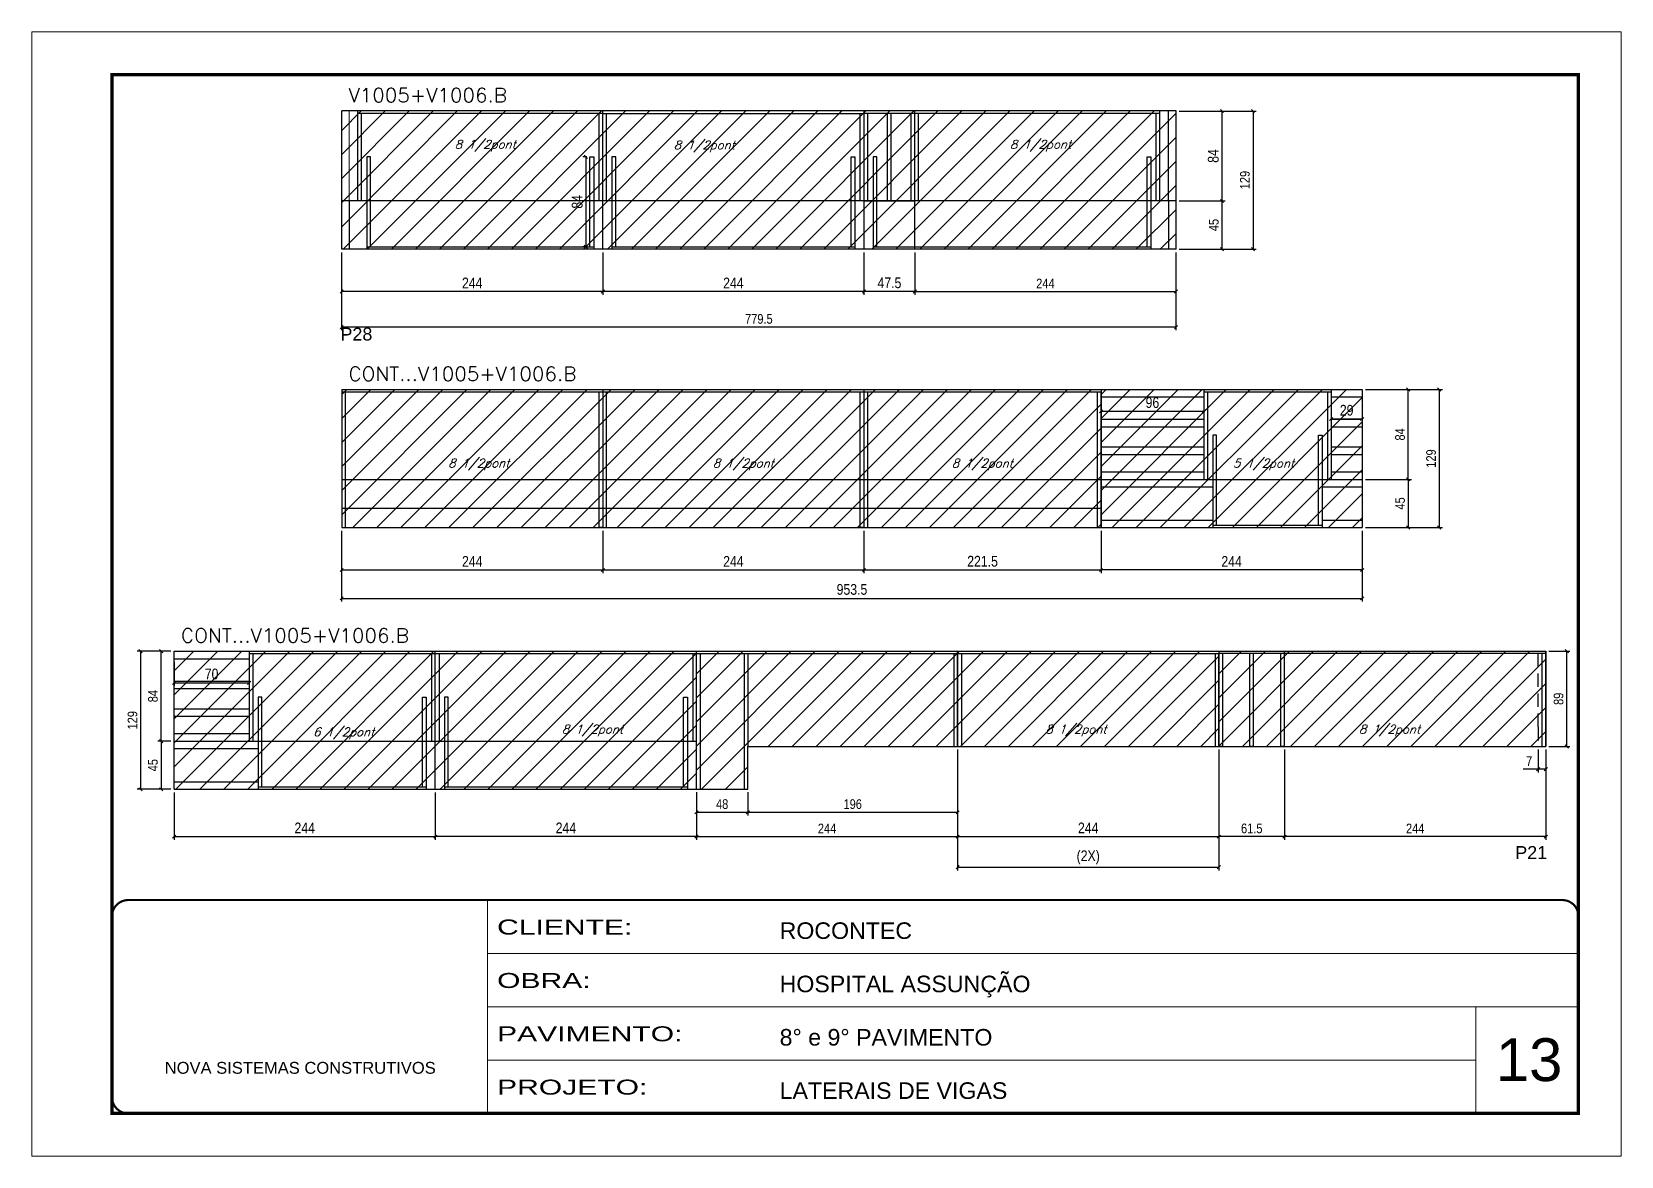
# Model space of a CAD drawing. Extents: x -20960 to -5926, y -2106 to 21915.
# Drawn here: x -12207 to -10722, y 17420 to 18470 of the extents above; entities that cross this region are included whole.
import ezdxf

# ---------------------------------------------------------------- set-up
doc = ezdxf.new("R2010")
doc.units = 0
for name, pattern in [('CONTINUO', [0]), ('DASHED', [0.75, 0.5, -0.25]), ('HIDDEN', [0.375, 0.25, -0.125])]:
    doc.linetypes.add(name, pattern=pattern)
for name, color, linetype in [('5', 5, 'Continuous'), ('COTA', 241, 'Continuous'), ('Painéis', 200, 'Continuous'), ('SARR_2.2x7', 40, 'Continuous'), ('SARR_3.5x7', 81, 'Continuous'), ('texto', 7, 'Continuous')]:
    doc.layers.add(name, color=color, linetype=linetype)
for name, color, linetype, lineweight in [('CARIMBO', 255, 'Continuous', 9), ('Folhas', 255, 'Continuous', 9), ('Hachura', 251, 'Continuous', 9), ('Sarr 2.2x7', 40, 'Continuous', 9), ('SARRAFO DE PRESSAO', 251, 'DASHED', 9), ('Texto Seção', 7, 'Continuous', 15)]:
    doc.layers.add(name, color=color, linetype=linetype, lineweight=lineweight)
doc.styles.add('ARIAL', font='arial.ttf')
doc.styles.add('COTA TECNICA', font='techl___.ttf', dxfattribs={"height": 10})
doc.styles.add('COTA TECNICA-50', font='techl___.ttf', dxfattribs={"height": 9})
doc.styles.add('REGUA-120', font='ROMANS.shx', dxfattribs={"height": 15})
doc.styles.add('Romans', font='romans.shx')
doc.styles.get("Standard").update_dxf_attribs({"font": 'arial.ttf'})
doc.styles.add('Tecnologia', font='')
doc.styles.get('Tecnologia').set_extended_font_data('Forgotten Futurist')
doc.dimstyles.new('COTA PAINEL-50', dxfattribs={"dimtxt": 9, "dimasz": 3, "dimexe": 3, "dimexo": 3, "dimgap": 3, "dimtad": 1, "dimdec": 1, "dimzin": 12, "dimdsep": 46, "dimtxsty": 'COTA TECNICA-50', "dimblk1": 'OBLIQUE', "dimblk2": 'OBLIQUE', "dimsah": 1, "dimcen": 0.9, "dimclrd": 4, "dimclre": 4, "dimclrt": 240, "dimadec": 1, "dimazin": 3, "dimtfac": 1, "dimtdec": 1, "dimtmove": 0, "dimatfit": 3, "dimfxl": 1, "dimtolj": 1, "dimtzin": 12, "dimarcsym": 0})
doc.dimstyles.new('PAINEL', dxfattribs={"dimtxt": 10, "dimasz": 3, "dimexe": 3, "dimexo": 3, "dimgap": 3, "dimtad": 1, "dimdec": 1, "dimzin": 12, "dimdsep": 46, "dimtxsty": 'COTA TECNICA', "dimblk1": 'OBLIQUE', "dimblk2": 'OBLIQUE', "dimsah": 1, "dimcen": 0.9, "dimclrd": 4, "dimclre": 4, "dimclrt": 240, "dimadec": 1, "dimazin": 3, "dimtfac": 1, "dimtdec": 1, "dimtmove": 0, "dimatfit": 3, "dimfxl": 1, "dimtolj": 1, "dimtzin": 12, "dimarcsym": 0})

msp = doc.modelspace()

# ---------------------------------------------------------------- texts
at = {"layer": '5', "linetype": 'Continuous'}
for s, rotation, p in [('P28', 359.99996, (-11918.62, 18181.38)), ('P21', 0.00004, (-10820.99, 17697.24))]:
    msp.add_text(s, height=12, rotation=rotation, dxfattribs=at).set_placement(p)
at = {"layer": 'CARIMBO', "style": 'ARIAL'}
msp.add_text('13', height=40, dxfattribs=at).set_placement((-10839.14, 17489.81))
at = {"layer": 'texto', "color": 2, "char_height": 8, "attachment_point": 5, "style": 'Romans'}
for s, insert in [('{\\Q19;\\C256;8 1/2pont}', (-11783.35, 18363.23)), ('{\\Q19;\\C256;8 1/2pont}', (-11578.7, 18362.63)), ('{\\Q19;\\C256;8 1/2pont}', (-11264.54, 18363.23)), ('{\\Q19;\\C256;8 1/2pont}', (-11789.36, 18065.58)), ('{\\Q19;\\C256;8 1/2pont}', (-11542.18, 18065.54)), ('{\\Q19;\\C256;8 1/2pont}', (-11318.91, 18065.54)), ('{\\Q19;\\C256;5 1/2pont}', (-11056.11, 18065.54)), ('{\\Q19;\\C256;6 1/2pont}', (-11915.58, 17814.56)), ('{\\Q19;\\C256;8 1/2pont}', (-11683.17, 17817.12)), ('{\\Q19;\\C256;8 1/2pont}', (-11231.41, 17817.12)), ('{\\Q19;\\C256;8 1/2pont}', (-10938.45, 17817.12))]:
    msp.add_mtext(s, dxfattribs=dict(at, insert=insert))
at = {"layer": 'Texto Seção', "style": 'REGUA-120', "width": 1.05}
for s, p in [('V1005+V1006.B', (-11911.09, 18403.88)), ('CONT...V1005+V1006.B', (-11911.09, 18143.87)), ('CONT...V1005+V1006.B', (-12067.58, 17899.42))]:
    msp.add_text(s, height=13, dxfattribs=at).set_placement(p)

# ---------------------------------------------------------------- blocks, each defined once
blk = doc.blocks.new('9999999999')
at = {"color": 30, "linetype": 'CONTINUO'}
for p, q in [((98564.6, 34230.2), (98564.6, 34429.4)), ((98564.6, 34379.6), (99584, 34379.6)), ((98564.6, 34329.8), (99488, 34329.8)), ((99584, 34329.8), (99488, 34329.8)), ((99488, 34329.8), (99488, 34230.2)), ((98564.6, 34280), (99488, 34280))]:
    blk.add_line(p, q, dxfattribs=at)
at = {"color": 30, "linetype": 'CONTINUO', "const_width": 2}
blk.add_lwpolyline([(99584, 34230.2), (99584, 34414.4, 0.414214), (99569, 34429.4), (98229, 34429.4, 0.414214), (98214, 34414.4), (98214, 34245.2, 0.414214), (98229, 34230.2), (99584, 34230.2)], format="xyb", dxfattribs=at)
at = {"layer": 'Folhas'}
blk.add_lwpolyline([(98139, 34190.2), (99624, 34190.2), (99624, 35240.2), (98139, 35240.2)], close=True, dxfattribs=at)
at = {"layer": 'Folhas', "color": 30, "const_width": 3}
blk.add_lwpolyline([(98214, 34230.2), (99584, 34230.2), (99584, 35200.2), (98214, 35200.2)], close=True, dxfattribs=at)
at = {"color": 7, "linetype": 'Continuous', "ltscale": 5, "style": 'ARIAL'}
for s, height, p in [('ROCONTEC', 15.48, (98837.7, 34393.1)), ('HOSPITAL ASSUNÇÃO', 15.483, (98837.7, 34343.3)), ('8° e 9° PAVIMENTO', 15.483, (98837.7, 34293.5)), ('NOVA SISTEMAS CONSTRUTIVOS', 11.059, (98263.2, 34267.2)), ('LATERAIS DE VIGAS', 15.483, (98837.7, 34243.7))]:
    blk.add_text(s, height=height, dxfattribs=at).set_placement(p)
at = {"layer": 'Folhas', "color": 7, "style": 'Tecnologia', "width": 1.5}
for s, p in [('CLIENTE:', (98573.7, 34397.2)), ('OBRA:', (98573.7, 34347.3)), ('PAVIMENTO:', (98573.7, 34297.5)), ('PROJETO:', (98573.7, 34247.7))]:
    blk.add_text(s, height=14, dxfattribs=at).set_placement(p)
blk = doc.blocks.new('_Oblique')
at = {"color": 0, "linetype": 'ByBlock', "lineweight": -2}
blk.add_line((-0.5, -0.5), (0.5, 0.5), dxfattribs=at)
blk = doc.blocks.new('*D6689')
at = {"layer": 'COTA', "color": 4, "linetype": 'ByBlock', "lineweight": -2, "transparency": 16777216}
for p, q in [((-11429.5, 18263.7), (-11429.5, 18224.1)), ((-11382, 18263.7), (-11382, 18224.1)), ((-11382, 18227.1), (-11429.5, 18227.1))]:
    blk.add_line(p, q, dxfattribs=at)
at = {"layer": 'Defpoints', "color": 0, "linetype": 'ByBlock', "transparency": 16777216}
for p in [(-11429.5, 18266.7), (-11382, 18266.7), (-11429.5, 18227.1)]:
    blk.add_point(p, dxfattribs=at)
at = {"layer": 'COTA', "color": 4, "linetype": 'ByBlock', "lineweight": -2, "transparency": 16777216, "xscale": 3, "yscale": 3, "zscale": 3, "rotation": 180}
blk.add_blockref('_Oblique', (-11429.5, 18227.1), dxfattribs=at)
at = {"layer": 'COTA', "color": 4, "linetype": 'ByBlock', "lineweight": -2, "transparency": 16777216, "xscale": 3, "yscale": 3, "zscale": 3}
blk.add_blockref('_Oblique', (-11382, 18227.1), dxfattribs=at)
at = {"layer": 'COTA', "color": 240, "linetype": 'ByBlock', "transparency": 16777216, "insert": (-11405.7, 18235.2), "char_height": 10, "attachment_point": 5, "style": 'COTA TECNICA'}
blk.add_mtext('\\A1;47.5', dxfattribs=at)
blk = doc.blocks.new('*D6690')
at = {"layer": 'COTA', "color": 4, "linetype": 'ByBlock', "lineweight": -2, "transparency": 16777216}
for p, q in [((-11673.5, 18263.7), (-11673.5, 18224.1)), ((-11429.5, 18263.7), (-11429.5, 18224.1)), ((-11429.5, 18227.1), (-11673.5, 18227.1))]:
    blk.add_line(p, q, dxfattribs=at)
at = {"layer": 'Defpoints', "color": 0, "linetype": 'ByBlock', "transparency": 16777216}
for p in [(-11673.5, 18266.7), (-11429.5, 18266.7), (-11673.5, 18227.1)]:
    blk.add_point(p, dxfattribs=at)
at = {"layer": 'COTA', "color": 4, "linetype": 'ByBlock', "lineweight": -2, "transparency": 16777216, "xscale": 3, "yscale": 3, "zscale": 3, "rotation": 180}
blk.add_blockref('_Oblique', (-11673.5, 18227.1), dxfattribs=at)
at = {"layer": 'COTA', "color": 4, "linetype": 'ByBlock', "lineweight": -2, "transparency": 16777216, "xscale": 3, "yscale": 3, "zscale": 3}
blk.add_blockref('_Oblique', (-11429.5, 18227.1), dxfattribs=at)
at = {"layer": 'COTA', "color": 240, "linetype": 'ByBlock', "transparency": 16777216, "insert": (-11551.5, 18235.1), "char_height": 10, "attachment_point": 5, "style": 'COTA TECNICA'}
blk.add_mtext('\\A1;244', dxfattribs=at)
blk = doc.blocks.new('*D6691')
at = {"layer": 'COTA', "color": 4, "linetype": 'ByBlock', "lineweight": -2, "transparency": 16777216}
for p, q in [((-11917.5, 18263.7), (-11917.5, 18224.1)), ((-11673.5, 18263.7), (-11673.5, 18224.1)), ((-11673.5, 18227.1), (-11917.5, 18227.1))]:
    blk.add_line(p, q, dxfattribs=at)
at = {"layer": 'Defpoints', "color": 0, "linetype": 'ByBlock', "transparency": 16777216}
for p in [(-11917.5, 18266.7), (-11673.5, 18266.7), (-11917.5, 18227.1)]:
    blk.add_point(p, dxfattribs=at)
at = {"layer": 'COTA', "color": 4, "linetype": 'ByBlock', "lineweight": -2, "transparency": 16777216, "xscale": 3, "yscale": 3, "zscale": 3, "rotation": 180}
blk.add_blockref('_Oblique', (-11917.5, 18227.1), dxfattribs=at)
at = {"layer": 'COTA', "color": 4, "linetype": 'ByBlock', "lineweight": -2, "transparency": 16777216, "xscale": 3, "yscale": 3, "zscale": 3}
blk.add_blockref('_Oblique', (-11673.5, 18227.1), dxfattribs=at)
at = {"layer": 'COTA', "color": 240, "linetype": 'ByBlock', "transparency": 16777216, "insert": (-11795.5, 18235.1), "char_height": 10, "attachment_point": 5, "style": 'COTA TECNICA'}
blk.add_mtext('\\A1;244', dxfattribs=at)
blk = doc.blocks.new('*D6716')
at = {"layer": 'COTA', "color": 4, "linetype": 'ByBlock', "lineweight": -2, "transparency": 16777216}
for p, q in [((-11135, 18395.7), (-11092, 18395.7)), ((-11095, 18395.7), (-11095, 18311.7)), ((-11135, 18311.7), (-11092, 18311.7))]:
    blk.add_line(p, q, dxfattribs=at)
at = {"layer": 'Defpoints', "color": 0, "linetype": 'ByBlock', "transparency": 16777216}
for p in [(-11138, 18395.7), (-11138, 18311.7), (-11095, 18311.7)]:
    blk.add_point(p, dxfattribs=at)
at = {"layer": 'COTA', "color": 4, "linetype": 'ByBlock', "lineweight": -2, "transparency": 16777216, "xscale": 3, "yscale": 3, "zscale": 3}
for p, rotation in [((-11095, 18395.7), 90), ((-11095, 18311.7), 270)]:
    blk.add_blockref('_Oblique', p, dxfattribs=dict(at, rotation=rotation))
at = {"layer": 'COTA', "color": 240, "linetype": 'ByBlock', "transparency": 16777216, "insert": (-11103.1, 18353.7), "char_height": 10, "attachment_point": 5, "rotation": 90, "style": 'COTA TECNICA'}
blk.add_mtext('\\A1;84', dxfattribs=at)
blk = doc.blocks.new('*D6692')
at = {"layer": 'COTA', "color": 4, "lineweight": -2, "transparency": 16777216}
for p, q in [((-11917.5, 18003.7), (-11917.5, 17964.1)), ((-11673.5, 18003.7), (-11673.5, 17964.1)), ((-11917.5, 17967.1), (-11673.5, 17967.1))]:
    blk.add_line(p, q, dxfattribs=at)
at = {"layer": 'Defpoints', "color": 0, "transparency": 16777216}
for p in [(-11917.5, 18006.7), (-11673.5, 18006.7), (-11673.5, 17967.1)]:
    blk.add_point(p, dxfattribs=at)
at = {"layer": 'COTA', "color": 4, "lineweight": -2, "transparency": 16777216, "xscale": 3, "yscale": 3, "zscale": 3, "rotation": 180}
blk.add_blockref('_Oblique', (-11917.5, 17967.1), dxfattribs=at)
at = {"layer": 'COTA', "color": 4, "lineweight": -2, "transparency": 16777216, "xscale": 3, "yscale": 3, "zscale": 3}
blk.add_blockref('_Oblique', (-11673.5, 17967.1), dxfattribs=at)
at = {"layer": 'COTA', "color": 240, "transparency": 16777216, "insert": (-11795.5, 17975.1), "char_height": 10, "attachment_point": 5, "style": 'COTA TECNICA'}
blk.add_mtext('\\A1;244', dxfattribs=at)
blk = doc.blocks.new('*D6693')
at = {"layer": 'COTA', "color": 4, "lineweight": -2, "transparency": 16777216}
for p, q in [((-11673.5, 18003.7), (-11673.5, 17964.1)), ((-11429.5, 18003.7), (-11429.5, 17964.1)), ((-11673.5, 17967.1), (-11429.5, 17967.1))]:
    blk.add_line(p, q, dxfattribs=at)
at = {"layer": 'Defpoints', "color": 0, "transparency": 16777216}
for p in [(-11673.5, 18006.7), (-11429.5, 18006.7), (-11429.5, 17967.1)]:
    blk.add_point(p, dxfattribs=at)
at = {"layer": 'COTA', "color": 4, "lineweight": -2, "transparency": 16777216, "xscale": 3, "yscale": 3, "zscale": 3, "rotation": 180}
blk.add_blockref('_Oblique', (-11673.5, 17967.1), dxfattribs=at)
at = {"layer": 'COTA', "color": 4, "lineweight": -2, "transparency": 16777216, "xscale": 3, "yscale": 3, "zscale": 3}
blk.add_blockref('_Oblique', (-11429.5, 17967.1), dxfattribs=at)
at = {"layer": 'COTA', "color": 240, "transparency": 16777216, "insert": (-11551.5, 17975.1), "char_height": 10, "attachment_point": 5, "style": 'COTA TECNICA'}
blk.add_mtext('\\A1;244', dxfattribs=at)
blk = doc.blocks.new('*D6694')
at = {"layer": 'COTA', "color": 4, "lineweight": -2, "transparency": 16777216}
for p, q in [((-11917.5, 18003.7), (-11917.5, 17937.6)), ((-10964, 18003.7), (-10964, 17937.6)), ((-11917.5, 17940.6), (-10964, 17940.6))]:
    blk.add_line(p, q, dxfattribs=at)
at = {"layer": 'Defpoints', "color": 0, "transparency": 16777216}
for p in [(-11917.5, 18006.7), (-10964, 18006.7), (-10964, 17940.6)]:
    blk.add_point(p, dxfattribs=at)
at = {"layer": 'COTA', "color": 4, "lineweight": -2, "transparency": 16777216, "xscale": 3, "yscale": 3, "zscale": 3, "rotation": 180}
blk.add_blockref('_Oblique', (-11917.5, 17940.6), dxfattribs=at)
at = {"layer": 'COTA', "color": 4, "lineweight": -2, "transparency": 16777216, "xscale": 3, "yscale": 3, "zscale": 3}
blk.add_blockref('_Oblique', (-10964, 17940.6), dxfattribs=at)
at = {"layer": 'COTA', "color": 240, "transparency": 16777216, "insert": (-11440.7, 17948.9), "char_height": 10, "attachment_point": 5, "style": 'COTA TECNICA'}
blk.add_mtext('\\A1;953.5', dxfattribs=at)
blk = doc.blocks.new('*D6695')
at = {"layer": 'COTA', "color": 4, "lineweight": -2, "ltscale": 25, "transparency": 16777216}
for p, q in [((-11429.5, 18003.7), (-11429.5, 17964.1)), ((-11208, 18003.7), (-11208, 17964.1)), ((-11429.5, 17967.1), (-11208, 17967.1))]:
    blk.add_line(p, q, dxfattribs=at)
at = {"layer": 'Defpoints', "color": 0, "ltscale": 25, "transparency": 16777216}
for p in [(-11429.5, 18006.7), (-11208, 18006.7), (-11208, 17967.1)]:
    blk.add_point(p, dxfattribs=at)
at = {"layer": 'COTA', "color": 4, "lineweight": -2, "ltscale": 25, "transparency": 16777216, "xscale": 3, "yscale": 3, "zscale": 3, "rotation": 180}
blk.add_blockref('_Oblique', (-11429.5, 17967.1), dxfattribs=at)
at = {"layer": 'COTA', "color": 4, "lineweight": -2, "ltscale": 25, "transparency": 16777216, "xscale": 3, "yscale": 3, "zscale": 3}
blk.add_blockref('_Oblique', (-11208, 17967.1), dxfattribs=at)
at = {"layer": 'COTA', "color": 240, "ltscale": 25, "transparency": 16777216, "insert": (-11318.7, 17975.2), "char_height": 10, "attachment_point": 5, "style": 'COTA TECNICA'}
blk.add_mtext('\\A1;221.5', dxfattribs=at)
blk = doc.blocks.new('*D6696')
at = {"layer": 'COTA', "color": 4, "lineweight": -2, "ltscale": 25, "transparency": 16777216}
for p, q in [((-11342, 17799.3), (-11342, 17715.1)), ((-11098, 17799.3), (-11098, 17715.1)), ((-11342, 17718.1), (-11098, 17718.1))]:
    blk.add_line(p, q, dxfattribs=at)
at = {"layer": 'Defpoints', "color": 0, "ltscale": 25, "transparency": 16777216}
for p in [(-11342, 17802.3), (-11098, 17802.3), (-11098, 17718.1)]:
    blk.add_point(p, dxfattribs=at)
at = {"layer": 'COTA', "color": 4, "lineweight": -2, "ltscale": 25, "transparency": 16777216, "xscale": 3, "yscale": 3, "zscale": 3, "rotation": 180}
blk.add_blockref('_Oblique', (-11342, 17718.1), dxfattribs=at)
at = {"layer": 'COTA', "color": 4, "lineweight": -2, "ltscale": 25, "transparency": 16777216, "xscale": 3, "yscale": 3, "zscale": 3}
blk.add_blockref('_Oblique', (-11098, 17718.1), dxfattribs=at)
at = {"layer": 'COTA', "color": 240, "ltscale": 25, "transparency": 16777216, "insert": (-11220, 17726.2), "char_height": 10, "attachment_point": 5, "style": 'COTA TECNICA'}
blk.add_mtext('\\A1;244', dxfattribs=at)
blk = doc.blocks.new('*D6717')
at = {"layer": 'COTA', "color": 4, "lineweight": -2, "ltscale": 25, "transparency": 16777216}
for p, q in [((-11208, 18125.7), (-11208, 18112.2)), ((-11112, 18125.7), (-11112, 18112.2)), ((-11112, 18115.2), (-11208, 18115.2))]:
    blk.add_line(p, q, dxfattribs=at)
at = {"layer": 'Defpoints', "color": 0, "ltscale": 25, "transparency": 16777216}
for p in [(-11208, 18128.7), (-11112, 18128.7), (-11208, 18115.2)]:
    blk.add_point(p, dxfattribs=at)
at = {"layer": 'COTA', "color": 4, "lineweight": -2, "ltscale": 25, "transparency": 16777216, "xscale": 3, "yscale": 3, "zscale": 3, "rotation": 180}
blk.add_blockref('_Oblique', (-11208, 18115.2), dxfattribs=at)
at = {"layer": 'COTA', "color": 4, "lineweight": -2, "ltscale": 25, "transparency": 16777216, "xscale": 3, "yscale": 3, "zscale": 3}
blk.add_blockref('_Oblique', (-11112, 18115.2), dxfattribs=at)
at = {"layer": 'COTA', "color": 240, "ltscale": 25, "transparency": 16777216, "insert": (-11160, 18123.4), "char_height": 10, "attachment_point": 5, "style": 'COTA TECNICA'}
blk.add_mtext('\\A1;96', dxfattribs=at)
blk = doc.blocks.new('*D6718')
at = {"layer": 'COTA', "color": 4, "lineweight": -2, "ltscale": 25, "transparency": 16777216}
for p, q in [((-10993, 18125.7), (-10993, 18105.1)), ((-10964, 18125.7), (-10964, 18105.1)), ((-10993, 18108.1), (-10964, 18108.1))]:
    blk.add_line(p, q, dxfattribs=at)
at = {"layer": 'Defpoints', "color": 0, "ltscale": 25, "transparency": 16777216}
for p in [(-10993, 18128.7), (-10964, 18128.7), (-10964, 18108.1)]:
    blk.add_point(p, dxfattribs=at)
at = {"layer": 'COTA', "color": 4, "lineweight": -2, "ltscale": 25, "transparency": 16777216, "xscale": 3, "yscale": 3, "zscale": 3, "rotation": 180}
blk.add_blockref('_Oblique', (-10993, 18108.1), dxfattribs=at)
at = {"layer": 'COTA', "color": 4, "lineweight": -2, "ltscale": 25, "transparency": 16777216, "xscale": 3, "yscale": 3, "zscale": 3}
blk.add_blockref('_Oblique', (-10964, 18108.1), dxfattribs=at)
at = {"layer": 'COTA', "color": 240, "ltscale": 25, "transparency": 16777216, "insert": (-10978.5, 18116.2), "char_height": 10, "attachment_point": 5, "style": 'COTA TECNICA'}
blk.add_mtext('\\A1;29', dxfattribs=at)
blk = doc.blocks.new('*D6719')
at = {"layer": 'COTA', "color": 4, "lineweight": -2, "ltscale": 25, "transparency": 16777216}
for p, q in [((-12074, 17881.3), (-12074, 17858.8)), ((-12004, 17881.3), (-12004, 17858.8)), ((-12074, 17861.8), (-12004, 17861.8))]:
    blk.add_line(p, q, dxfattribs=at)
at = {"layer": 'Defpoints', "color": 0, "ltscale": 25, "transparency": 16777216}
for p in [(-12074, 17884.3), (-12004, 17884.3), (-12004, 17861.8)]:
    blk.add_point(p, dxfattribs=at)
at = {"layer": 'COTA', "color": 4, "lineweight": -2, "ltscale": 25, "transparency": 16777216, "xscale": 3, "yscale": 3, "zscale": 3, "rotation": 180}
blk.add_blockref('_Oblique', (-12074, 17861.8), dxfattribs=at)
at = {"layer": 'COTA', "color": 4, "lineweight": -2, "ltscale": 25, "transparency": 16777216, "xscale": 3, "yscale": 3, "zscale": 3}
blk.add_blockref('_Oblique', (-12004, 17861.8), dxfattribs=at)
at = {"layer": 'COTA', "color": 240, "ltscale": 25, "transparency": 16777216, "insert": (-12039, 17869.9), "char_height": 10, "attachment_point": 5, "style": 'COTA TECNICA'}
blk.add_mtext('\\A1;70', dxfattribs=at)
blk = doc.blocks.new('*D6697')
at = {"layer": 'COTA', "color": 4, "lineweight": -2, "ltscale": 25, "transparency": 16777216}
for p, q in [((-11342, 17799.3), (-11342, 17686.5)), ((-11098, 17799.3), (-11098, 17686.5)), ((-11342, 17689.5), (-11098, 17689.5))]:
    blk.add_line(p, q, dxfattribs=at)
at = {"layer": 'Defpoints', "color": 0, "ltscale": 25, "transparency": 16777216}
for p in [(-11342, 17802.3), (-11098, 17802.3), (-11098, 17689.5)]:
    blk.add_point(p, dxfattribs=at)
at = {"layer": 'COTA', "color": 4, "lineweight": -2, "ltscale": 25, "transparency": 16777216, "xscale": 3, "yscale": 3, "zscale": 3, "rotation": 180}
blk.add_blockref('_Oblique', (-11342, 17689.5), dxfattribs=at)
at = {"layer": 'COTA', "color": 4, "lineweight": -2, "ltscale": 25, "transparency": 16777216, "xscale": 3, "yscale": 3, "zscale": 3}
blk.add_blockref('_Oblique', (-11098, 17689.5), dxfattribs=at)
at = {"layer": 'COTA', "color": 240, "ltscale": 25, "transparency": 16777216, "insert": (-11220, 17698.7), "char_height": 10, "attachment_point": 5, "style": 'COTA TECNICA'}
blk.add_mtext('\\A1;(2X)', dxfattribs=at)
blk = doc.blocks.new('*D6698')
at = {"layer": 'COTA', "color": 4, "lineweight": -2, "ltscale": 25, "transparency": 16777216}
for p, q in [((-11208, 18003.7), (-11208, 17964.1)), ((-10964, 18003.7), (-10964, 17964.1)), ((-10964, 17967.1), (-11208, 17967.1))]:
    blk.add_line(p, q, dxfattribs=at)
at = {"layer": 'Defpoints', "color": 0, "ltscale": 25, "transparency": 16777216}
for p in [(-11208, 18006.7), (-10964, 18006.7), (-11208, 17967.1)]:
    blk.add_point(p, dxfattribs=at)
at = {"layer": 'COTA', "color": 4, "lineweight": -2, "ltscale": 25, "transparency": 16777216, "xscale": 3, "yscale": 3, "zscale": 3, "rotation": 180}
blk.add_blockref('_Oblique', (-11208, 17967.1), dxfattribs=at)
at = {"layer": 'COTA', "color": 4, "lineweight": -2, "ltscale": 25, "transparency": 16777216, "xscale": 3, "yscale": 3, "zscale": 3}
blk.add_blockref('_Oblique', (-10964, 17967.1), dxfattribs=at)
at = {"layer": 'COTA', "color": 240, "ltscale": 25, "transparency": 16777216, "insert": (-11086, 17975.1), "char_height": 10, "attachment_point": 5, "style": 'COTA TECNICA'}
blk.add_mtext('\\A1;244', dxfattribs=at)
blk = doc.blocks.new('*D6699')
at = {"layer": 'COTA', "color": 4, "lineweight": -2, "ltscale": 25, "transparency": 16777216}
for p, q in [((-11830, 17759.3), (-11830, 17715.1)), ((-11586, 17759), (-11586, 17715.1)), ((-11586, 17718.1), (-11830, 17718.1))]:
    blk.add_line(p, q, dxfattribs=at)
at = {"layer": 'Defpoints', "color": 0, "ltscale": 25, "transparency": 16777216}
for p in [(-11830, 17762.3), (-11586, 17762), (-11830, 17718.1)]:
    blk.add_point(p, dxfattribs=at)
at = {"layer": 'COTA', "color": 4, "lineweight": -2, "ltscale": 25, "transparency": 16777216, "xscale": 3, "yscale": 3, "zscale": 3, "rotation": 180}
blk.add_blockref('_Oblique', (-11830, 17718.1), dxfattribs=at)
at = {"layer": 'COTA', "color": 4, "lineweight": -2, "ltscale": 25, "transparency": 16777216, "xscale": 3, "yscale": 3, "zscale": 3}
blk.add_blockref('_Oblique', (-11586, 17718.1), dxfattribs=at)
at = {"layer": 'COTA', "color": 240, "ltscale": 25, "transparency": 16777216, "insert": (-11708, 17726.2), "char_height": 10, "attachment_point": 5, "style": 'COTA TECNICA'}
blk.add_mtext('\\A1;244', dxfattribs=at)
blk = doc.blocks.new('*D6700')
at = {"layer": 'COTA', "color": 4, "lineweight": -2, "ltscale": 25, "transparency": 16777216}
for p, q in [((-12074, 17759.3), (-12074, 17715.1)), ((-11830, 17759.3), (-11830, 17715.1)), ((-12074, 17718.1), (-11830, 17718.1))]:
    blk.add_line(p, q, dxfattribs=at)
at = {"layer": 'Defpoints', "color": 0, "ltscale": 25, "transparency": 16777216}
for p in [(-12074, 17762.3), (-11830, 17762.3), (-11830, 17718.1)]:
    blk.add_point(p, dxfattribs=at)
at = {"layer": 'COTA', "color": 4, "lineweight": -2, "ltscale": 25, "transparency": 16777216, "xscale": 3, "yscale": 3, "zscale": 3, "rotation": 180}
blk.add_blockref('_Oblique', (-12074, 17718.1), dxfattribs=at)
at = {"layer": 'COTA', "color": 4, "lineweight": -2, "ltscale": 25, "transparency": 16777216, "xscale": 3, "yscale": 3, "zscale": 3}
blk.add_blockref('_Oblique', (-11830, 17718.1), dxfattribs=at)
at = {"layer": 'COTA', "color": 240, "ltscale": 25, "transparency": 16777216, "insert": (-11952, 17726.2), "char_height": 10, "attachment_point": 5, "style": 'COTA TECNICA'}
blk.add_mtext('\\A1;244', dxfattribs=at)
blk = doc.blocks.new('*D6701')
at = {"layer": 'COTA', "color": 4, "lineweight": -2, "transparency": 16777216}
for p, q in [((-11382, 18263.7), (-11382, 18224.1)), ((-11138, 18263.7), (-11138, 18224.1)), ((-11382, 18227.1), (-11138, 18227.1))]:
    blk.add_line(p, q, dxfattribs=at)
at = {"layer": 'Defpoints', "color": 0, "transparency": 16777216}
for p in [(-11382, 18266.7), (-11138, 18266.7), (-11138, 18227.1)]:
    blk.add_point(p, dxfattribs=at)
at = {"layer": 'COTA', "color": 4, "lineweight": -2, "transparency": 16777216, "xscale": 3, "yscale": 3, "zscale": 3, "rotation": 180}
blk.add_blockref('_Oblique', (-11382, 18227.1), dxfattribs=at)
at = {"layer": 'COTA', "color": 4, "lineweight": -2, "transparency": 16777216, "xscale": 3, "yscale": 3, "zscale": 3}
blk.add_blockref('_Oblique', (-11138, 18227.1), dxfattribs=at)
at = {"layer": 'COTA', "color": 240, "transparency": 16777216, "insert": (-11260, 18234.6), "char_height": 9, "attachment_point": 5, "style": 'COTA TECNICA-50'}
blk.add_mtext('\\A1;244', dxfattribs=at)
blk = doc.blocks.new('*D6720')
at = {"layer": 'COTA', "color": 4, "lineweight": -2, "transparency": 16777216}
for p, q in [((-10961, 18135.7), (-10918, 18135.7)), ((-10921, 18051.7), (-10921, 18135.7)), ((-10961, 18051.7), (-10918, 18051.7))]:
    blk.add_line(p, q, dxfattribs=at)
at = {"layer": 'Defpoints', "color": 0, "transparency": 16777216}
for p in [(-10964, 18135.7), (-10921, 18135.7), (-10964, 18051.7)]:
    blk.add_point(p, dxfattribs=at)
at = {"layer": 'COTA', "color": 4, "lineweight": -2, "transparency": 16777216, "xscale": 3, "yscale": 3, "zscale": 3}
for p, rotation in [((-10921, 18135.7), 90), ((-10921, 18051.7), 270)]:
    blk.add_blockref('_Oblique', p, dxfattribs=dict(at, rotation=rotation))
at = {"layer": 'COTA', "color": 240, "transparency": 16777216, "insert": (-10928.6, 18093.7), "char_height": 9, "attachment_point": 5, "rotation": 90, "style": 'COTA TECNICA-50'}
blk.add_mtext('\\A1;84', dxfattribs=at)
blk = doc.blocks.new('*D6702')
at = {"layer": 'COTA', "color": 4, "lineweight": -2, "transparency": 16777216}
for p, q in [((-11917.5, 18263.7), (-11917.5, 18190.9)), ((-11138, 18263.7), (-11138, 18190.9)), ((-11138, 18193.9), (-11917.5, 18193.9))]:
    blk.add_line(p, q, dxfattribs=at)
at = {"layer": 'Defpoints', "color": 0, "transparency": 16777216}
for p in [(-11917.5, 18266.7), (-11138, 18266.7), (-11917.5, 18193.9)]:
    blk.add_point(p, dxfattribs=at)
at = {"layer": 'COTA', "color": 4, "lineweight": -2, "transparency": 16777216, "xscale": 3, "yscale": 3, "zscale": 3, "rotation": 180}
blk.add_blockref('_Oblique', (-11917.5, 18193.9), dxfattribs=at)
at = {"layer": 'COTA', "color": 4, "lineweight": -2, "transparency": 16777216, "xscale": 3, "yscale": 3, "zscale": 3}
blk.add_blockref('_Oblique', (-11138, 18193.9), dxfattribs=at)
at = {"layer": 'COTA', "color": 240, "transparency": 16777216, "insert": (-11527.7, 18201.5), "char_height": 9, "attachment_point": 5, "style": 'COTA TECNICA-50'}
blk.add_mtext('\\A1;779.5', dxfattribs=at)
blk = doc.blocks.new('*D6721')
at = {"layer": 'COTA', "color": 4, "lineweight": -2, "transparency": 16777216}
for p, q in [((-11135, 18395.7), (-11063, 18395.7)), ((-11066, 18395.7), (-11066, 18266.7)), ((-11135, 18266.7), (-11063, 18266.7))]:
    blk.add_line(p, q, dxfattribs=at)
at = {"layer": 'Defpoints', "color": 0, "transparency": 16777216}
for p in [(-11138, 18395.7), (-11138, 18266.7), (-11066, 18266.7)]:
    blk.add_point(p, dxfattribs=at)
at = {"layer": 'COTA', "color": 4, "lineweight": -2, "transparency": 16777216, "xscale": 3, "yscale": 3, "zscale": 3}
for p, rotation in [((-11066, 18395.7), 90), ((-11066, 18266.7), 270)]:
    blk.add_blockref('_Oblique', p, dxfattribs=dict(at, rotation=rotation))
at = {"layer": 'COTA', "color": 240, "transparency": 16777216, "insert": (-11073.6, 18331.2), "char_height": 9, "attachment_point": 5, "rotation": 90, "style": 'COTA TECNICA-50'}
blk.add_mtext('\\A1;129', dxfattribs=at)
blk = doc.blocks.new('*D6703')
at = {"layer": 'COTA', "color": 4, "lineweight": -2, "transparency": 16777216}
for p, q in [((-11135, 18311.7), (-11092, 18311.7)), ((-11095, 18311.7), (-11095, 18266.7)), ((-11135, 18266.7), (-11092, 18266.7))]:
    blk.add_line(p, q, dxfattribs=at)
at = {"layer": 'Defpoints', "color": 0, "transparency": 16777216}
for p in [(-11138, 18311.7), (-11138, 18266.7), (-11095, 18266.7)]:
    blk.add_point(p, dxfattribs=at)
at = {"layer": 'COTA', "color": 4, "lineweight": -2, "transparency": 16777216, "xscale": 3, "yscale": 3, "zscale": 3}
for p, rotation in [((-11095, 18311.7), 90), ((-11095, 18266.7), 270)]:
    blk.add_blockref('_Oblique', p, dxfattribs=dict(at, rotation=rotation))
at = {"layer": 'COTA', "color": 240, "transparency": 16777216, "insert": (-11102.6, 18289.2), "char_height": 9, "attachment_point": 5, "rotation": 90, "style": 'COTA TECNICA-50'}
blk.add_mtext('\\A1;45', dxfattribs=at)
blk = doc.blocks.new('*D6722')
at = {"layer": 'COTA', "color": 4, "lineweight": -2, "ltscale": 25, "transparency": 16777216}
for p, q in [((-11688.5, 18352.9), (-11692.3, 18352.9)), ((-11689.3, 18352.9), (-11689.3, 18268.9)), ((-11688.5, 18268.9), (-11692.3, 18268.9))]:
    blk.add_line(p, q, dxfattribs=at)
at = {"layer": 'Defpoints', "color": 0, "ltscale": 25, "transparency": 16777216}
for p in [(-11685.5, 18352.9), (-11689.3, 18268.9), (-11685.5, 18268.9)]:
    blk.add_point(p, dxfattribs=at)
at = {"layer": 'COTA', "color": 4, "lineweight": -2, "ltscale": 25, "transparency": 16777216, "xscale": 3, "yscale": 3, "zscale": 3}
for p, rotation in [((-11689.3, 18352.9), 90), ((-11689.3, 18268.9), 270)]:
    blk.add_blockref('_Oblique', p, dxfattribs=dict(at, rotation=rotation))
at = {"layer": 'COTA', "color": 240, "ltscale": 25, "transparency": 16777216, "insert": (-11697.4, 18310.9), "char_height": 10, "attachment_point": 5, "rotation": 90, "style": 'COTA TECNICA'}
blk.add_mtext('\\A1;84', dxfattribs=at)
blk = doc.blocks.new('*D6704')
at = {"layer": 'COTA', "color": 4, "lineweight": -2, "transparency": 16777216}
for p, q in [((-10961, 18135.7), (-10889.1, 18135.7)), ((-10892.1, 18135.7), (-10892.1, 18006.7)), ((-10961, 18006.7), (-10889.1, 18006.7))]:
    blk.add_line(p, q, dxfattribs=at)
at = {"layer": 'Defpoints', "color": 0, "transparency": 16777216}
for p in [(-10964, 18135.7), (-10964, 18006.7), (-10892.1, 18006.7)]:
    blk.add_point(p, dxfattribs=at)
at = {"layer": 'COTA', "color": 4, "lineweight": -2, "transparency": 16777216, "xscale": 3, "yscale": 3, "zscale": 3}
for p, rotation in [((-10892.1, 18135.7), 90), ((-10892.1, 18006.7), 270)]:
    blk.add_blockref('_Oblique', p, dxfattribs=dict(at, rotation=rotation))
at = {"layer": 'COTA', "color": 240, "transparency": 16777216, "insert": (-10899.6, 18071.2), "char_height": 9, "attachment_point": 5, "rotation": 90, "style": 'COTA TECNICA-50'}
blk.add_mtext('\\A1;129', dxfattribs=at)
blk = doc.blocks.new('*D6705')
at = {"layer": 'COTA', "color": 4, "lineweight": -2, "transparency": 16777216}
for p, q in [((-10961, 18051.7), (-10918, 18051.7)), ((-10921, 18051.7), (-10921, 18006.7)), ((-10961, 18006.7), (-10918, 18006.7))]:
    blk.add_line(p, q, dxfattribs=at)
at = {"layer": 'Defpoints', "color": 0, "transparency": 16777216}
for p in [(-10964, 18051.7), (-10964, 18006.7), (-10921, 18006.7)]:
    blk.add_point(p, dxfattribs=at)
at = {"layer": 'COTA', "color": 4, "lineweight": -2, "transparency": 16777216, "xscale": 3, "yscale": 3, "zscale": 3}
for p, rotation in [((-10921, 18051.7), 90), ((-10921, 18006.7), 270)]:
    blk.add_blockref('_Oblique', p, dxfattribs=dict(at, rotation=rotation))
at = {"layer": 'COTA', "color": 240, "transparency": 16777216, "insert": (-10928.6, 18029.2), "char_height": 9, "attachment_point": 5, "rotation": 90, "style": 'COTA TECNICA-50'}
blk.add_mtext('\\A1;45', dxfattribs=at)
blk = doc.blocks.new('*D6706')
at = {"layer": 'COTA', "color": 4, "lineweight": -2, "transparency": 16777216}
for p, q in [((-12077, 17891.3), (-12089.2, 17891.3)), ((-12086.2, 17807.3), (-12086.2, 17891.3)), ((-12077, 17807.3), (-12089.2, 17807.3))]:
    blk.add_line(p, q, dxfattribs=at)
at = {"layer": 'Defpoints', "color": 0, "transparency": 16777216}
for p in [(-12086.2, 17891.3), (-12074, 17891.3), (-12074, 17807.3)]:
    blk.add_point(p, dxfattribs=at)
at = {"layer": 'COTA', "color": 4, "lineweight": -2, "transparency": 16777216, "xscale": 3, "yscale": 3, "zscale": 3}
for p, rotation in [((-12086.2, 17891.3), 90), ((-12086.2, 17807.3), 270)]:
    blk.add_blockref('_Oblique', p, dxfattribs=dict(at, rotation=rotation))
at = {"layer": 'COTA', "color": 240, "transparency": 16777216, "insert": (-12093.8, 17849.3), "char_height": 9, "attachment_point": 5, "rotation": 90, "style": 'COTA TECNICA-50'}
blk.add_mtext('\\A1;84', dxfattribs=at)
blk = doc.blocks.new('*D6707')
at = {"layer": 'COTA', "color": 4, "lineweight": -2, "transparency": 16777216}
for p, q in [((-12077, 17891.3), (-12108.4, 17891.3)), ((-12105.4, 17891.3), (-12105.4, 17762.3)), ((-12077, 17762.3), (-12108.4, 17762.3))]:
    blk.add_line(p, q, dxfattribs=at)
at = {"layer": 'Defpoints', "color": 0, "transparency": 16777216}
for p in [(-12074, 17891.3), (-12105.4, 17762.3), (-12074, 17762.3)]:
    blk.add_point(p, dxfattribs=at)
at = {"layer": 'COTA', "color": 4, "lineweight": -2, "transparency": 16777216, "xscale": 3, "yscale": 3, "zscale": 3}
for p, rotation in [((-12105.4, 17891.3), 90), ((-12105.4, 17762.3), 270)]:
    blk.add_blockref('_Oblique', p, dxfattribs=dict(at, rotation=rotation))
at = {"layer": 'COTA', "color": 240, "transparency": 16777216, "insert": (-12112.9, 17826.8), "char_height": 9, "attachment_point": 5, "rotation": 90, "style": 'COTA TECNICA-50'}
blk.add_mtext('\\A1;129', dxfattribs=at)
blk = doc.blocks.new('*D6708')
at = {"layer": 'COTA', "color": 4, "lineweight": -2, "transparency": 16777216}
for p, q in [((-12077, 17807.3), (-12089.2, 17807.3)), ((-12086.2, 17807.3), (-12086.2, 17762.3)), ((-12077, 17762.3), (-12089.2, 17762.3))]:
    blk.add_line(p, q, dxfattribs=at)
at = {"layer": 'Defpoints', "color": 0, "transparency": 16777216}
for p in [(-12074, 17807.3), (-12086.2, 17762.3), (-12074, 17762.3)]:
    blk.add_point(p, dxfattribs=at)
at = {"layer": 'COTA', "color": 4, "lineweight": -2, "transparency": 16777216, "xscale": 3, "yscale": 3, "zscale": 3}
for p, rotation in [((-12086.2, 17807.3), 90), ((-12086.2, 17762.3), 270)]:
    blk.add_blockref('_Oblique', p, dxfattribs=dict(at, rotation=rotation))
at = {"layer": 'COTA', "color": 240, "transparency": 16777216, "insert": (-12093.8, 17784.8), "char_height": 9, "attachment_point": 5, "rotation": 90, "style": 'COTA TECNICA-50'}
blk.add_mtext('\\A1;45', dxfattribs=at)
blk = doc.blocks.new('*D6709')
at = {"layer": 'COTA', "color": 4, "lineweight": -2, "transparency": 16777216}
for p, q in [((-11036.5, 17799.3), (-11036.5, 17715.1)), ((-10792.5, 17799.3), (-10792.5, 17715.1)), ((-10792.5, 17718.1), (-11036.5, 17718.1))]:
    blk.add_line(p, q, dxfattribs=at)
at = {"layer": 'Defpoints', "color": 0, "transparency": 16777216}
for p in [(-11036.5, 17802.3), (-10792.5, 17802.3), (-11036.5, 17718.1)]:
    blk.add_point(p, dxfattribs=at)
at = {"layer": 'COTA', "color": 4, "lineweight": -2, "transparency": 16777216, "xscale": 3, "yscale": 3, "zscale": 3, "rotation": 180}
blk.add_blockref('_Oblique', (-11036.5, 17718.1), dxfattribs=at)
at = {"layer": 'COTA', "color": 4, "lineweight": -2, "transparency": 16777216, "xscale": 3, "yscale": 3, "zscale": 3}
blk.add_blockref('_Oblique', (-10792.5, 17718.1), dxfattribs=at)
at = {"layer": 'COTA', "color": 240, "transparency": 16777216, "insert": (-10914.5, 17725.7), "char_height": 9, "attachment_point": 5, "style": 'COTA TECNICA-50'}
blk.add_mtext('\\A1;244', dxfattribs=at)
blk = doc.blocks.new('*D6710')
at = {"layer": 'COTA', "color": 4, "lineweight": -2, "transparency": 16777216}
for p, q in [((-11098, 17799.3), (-11098, 17715.1)), ((-11036.5, 17799.3), (-11036.5, 17715.1)), ((-11036.5, 17718.1), (-11098, 17718.1))]:
    blk.add_line(p, q, dxfattribs=at)
at = {"layer": 'Defpoints', "color": 0, "transparency": 16777216}
for p in [(-11098, 17802.3), (-11036.5, 17802.3), (-11098, 17718.1)]:
    blk.add_point(p, dxfattribs=at)
at = {"layer": 'COTA', "color": 4, "lineweight": -2, "transparency": 16777216, "xscale": 3, "yscale": 3, "zscale": 3, "rotation": 180}
blk.add_blockref('_Oblique', (-11098, 17718.1), dxfattribs=at)
at = {"layer": 'COTA', "color": 4, "lineweight": -2, "transparency": 16777216, "xscale": 3, "yscale": 3, "zscale": 3}
blk.add_blockref('_Oblique', (-11036.5, 17718.1), dxfattribs=at)
at = {"layer": 'COTA', "color": 240, "transparency": 16777216, "insert": (-11067.2, 17725.7), "char_height": 9, "attachment_point": 5, "style": 'COTA TECNICA-50'}
blk.add_mtext('\\A1;61.5', dxfattribs=at)
blk = doc.blocks.new('*D6711')
at = {"layer": 'COTA', "color": 4, "lineweight": -2, "transparency": 16777216}
for p, q in [((-10799.5, 17799.3), (-10799.5, 17778)), ((-10792.5, 17799.3), (-10792.5, 17778)), ((-10799.5, 17781), (-10813.6, 17781)), ((-10792.5, 17781), (-10799.5, 17781))]:
    blk.add_line(p, q, dxfattribs=at)
at = {"layer": 'Defpoints', "color": 0, "transparency": 16777216}
for p in [(-10799.5, 17802.3), (-10792.5, 17802.3), (-10799.5, 17781)]:
    blk.add_point(p, dxfattribs=at)
at = {"layer": 'COTA', "color": 4, "lineweight": -2, "transparency": 16777216, "xscale": 3, "yscale": 3, "zscale": 3, "rotation": 180}
blk.add_blockref('_Oblique', (-10799.5, 17781), dxfattribs=at)
at = {"layer": 'COTA', "color": 4, "lineweight": -2, "transparency": 16777216, "xscale": 3, "yscale": 3, "zscale": 3}
blk.add_blockref('_Oblique', (-10792.5, 17781), dxfattribs=at)
at = {"layer": 'COTA', "color": 240, "transparency": 16777216, "insert": (-10808, 17788.6), "char_height": 9, "attachment_point": 5, "style": 'COTA TECNICA-50'}
blk.add_mtext('\\A1;7', dxfattribs=at)
blk = doc.blocks.new('*D6712')
at = {"layer": 'COTA', "color": 4, "lineweight": -2, "transparency": 16777216}
for p, q in [((-10789.5, 17891.3), (-10769.9, 17891.3)), ((-10772.9, 17802.3), (-10772.9, 17891.3)), ((-10789.5, 17802.3), (-10769.9, 17802.3))]:
    blk.add_line(p, q, dxfattribs=at)
at = {"layer": 'Defpoints', "color": 0, "transparency": 16777216}
for p in [(-10792.5, 17891.3), (-10772.9, 17891.3), (-10792.5, 17802.3)]:
    blk.add_point(p, dxfattribs=at)
at = {"layer": 'COTA', "color": 4, "lineweight": -2, "transparency": 16777216, "xscale": 3, "yscale": 3, "zscale": 3}
for p, rotation in [((-10772.9, 17891.3), 90), ((-10772.9, 17802.3), 270)]:
    blk.add_blockref('_Oblique', p, dxfattribs=dict(at, rotation=rotation))
at = {"layer": 'COTA', "color": 240, "transparency": 16777216, "insert": (-10780.5, 17846.8), "char_height": 9, "attachment_point": 5, "rotation": 90, "style": 'COTA TECNICA-50'}
blk.add_mtext('\\A1;89', dxfattribs=at)
blk = doc.blocks.new('*D6713')
at = {"layer": 'COTA', "color": 4, "lineweight": -2, "transparency": 16777216}
for p, q in [((-11342, 17799.3), (-11342, 17715.1)), ((-11586, 17759), (-11586, 17715.1)), ((-11586, 17718.1), (-11342, 17718.1))]:
    blk.add_line(p, q, dxfattribs=at)
at = {"layer": 'Defpoints', "color": 0, "transparency": 16777216}
for p in [(-11342, 17802.3), (-11586, 17762), (-11342, 17718.1)]:
    blk.add_point(p, dxfattribs=at)
at = {"layer": 'COTA', "color": 4, "lineweight": -2, "transparency": 16777216, "xscale": 3, "yscale": 3, "zscale": 3, "rotation": 180}
blk.add_blockref('_Oblique', (-11586, 17718.1), dxfattribs=at)
at = {"layer": 'COTA', "color": 4, "lineweight": -2, "transparency": 16777216, "xscale": 3, "yscale": 3, "zscale": 3}
blk.add_blockref('_Oblique', (-11342, 17718.1), dxfattribs=at)
at = {"layer": 'COTA', "color": 240, "transparency": 16777216, "insert": (-11464, 17725.7), "char_height": 9, "attachment_point": 5, "style": 'COTA TECNICA-50'}
blk.add_mtext('\\A1;244', dxfattribs=at)
blk = doc.blocks.new('*D6714')
at = {"layer": 'COTA', "color": 4, "lineweight": -2, "transparency": 16777216}
for p, q in [((-11342, 17799.3), (-11342, 17737.8)), ((-11538, 17759.5), (-11538, 17737.8)), ((-11538, 17740.8), (-11342, 17740.8))]:
    blk.add_line(p, q, dxfattribs=at)
at = {"layer": 'Defpoints', "color": 0, "transparency": 16777216}
for p in [(-11342, 17802.3), (-11538, 17762.5), (-11342, 17740.8)]:
    blk.add_point(p, dxfattribs=at)
at = {"layer": 'COTA', "color": 4, "lineweight": -2, "transparency": 16777216, "xscale": 3, "yscale": 3, "zscale": 3, "rotation": 180}
blk.add_blockref('_Oblique', (-11538, 17740.8), dxfattribs=at)
at = {"layer": 'COTA', "color": 4, "lineweight": -2, "transparency": 16777216, "xscale": 3, "yscale": 3, "zscale": 3}
blk.add_blockref('_Oblique', (-11342, 17740.8), dxfattribs=at)
at = {"layer": 'COTA', "color": 240, "transparency": 16777216, "insert": (-11440, 17748.4), "char_height": 9, "attachment_point": 5, "style": 'COTA TECNICA-50'}
blk.add_mtext('\\A1;196', dxfattribs=at)
blk = doc.blocks.new('*D6715')
at = {"layer": 'COTA', "color": 4, "lineweight": -2, "transparency": 16777216}
for p, q in [((-11586, 17759.5), (-11586, 17737.8)), ((-11538, 17759.5), (-11538, 17737.8)), ((-11586, 17740.8), (-11538, 17740.8))]:
    blk.add_line(p, q, dxfattribs=at)
at = {"layer": 'Defpoints', "color": 0, "transparency": 16777216}
for p in [(-11586, 17762.5), (-11538, 17762.5), (-11538, 17740.8)]:
    blk.add_point(p, dxfattribs=at)
at = {"layer": 'COTA', "color": 4, "lineweight": -2, "transparency": 16777216, "xscale": 3, "yscale": 3, "zscale": 3, "rotation": 180}
blk.add_blockref('_Oblique', (-11586, 17740.8), dxfattribs=at)
at = {"layer": 'COTA', "color": 4, "lineweight": -2, "transparency": 16777216, "xscale": 3, "yscale": 3, "zscale": 3}
blk.add_blockref('_Oblique', (-11538, 17740.8), dxfattribs=at)
at = {"layer": 'COTA', "color": 240, "transparency": 16777216, "insert": (-11562, 17748.4), "char_height": 9, "attachment_point": 5, "style": 'COTA TECNICA-50'}
blk.add_mtext('\\A1;48', dxfattribs=at)

# ---------------------------------------------------------------- dimensions: what is measured, and where the dimension line sits
at = {"layer": 'COTA', "linetype": 'ByBlock'}
for base, p1, p2, angle, picture, middle in [((-11094.98, 18311.73), (-11137.96, 18395.73), (-11137.96, 18311.73), 90, '*D6716', (-11103.08, 18353.73)), ((-11429.46, 18227.06), (-11381.96, 18266.73), (-11429.46, 18266.73), 180, '*D6689', (-11405.71, 18235.17))]:
    dim = msp.add_linear_dim(base=base, p1=p1, p2=p2, angle=angle, dimstyle='PAINEL', dxfattribs=at)
    dim.commit()
    dim.dimension.update_dxf_attribs({"geometry": picture, "text_midpoint": middle})
at = {"layer": 'COTA'}
for base, p1, p2, picture, middle in [((-11066.05, 18266.73), (-11137.96, 18395.73), (-11137.96, 18266.73), '*D6721', (-11073.63, 18331.23)), ((-11094.98, 18266.73), (-11137.96, 18311.73), (-11137.96, 18266.73), '*D6703', (-11102.58, 18289.23)), ((-10921, 18135.71), (-10963.97, 18051.71), (-10963.97, 18135.71), '*D6720', (-10928.58, 18093.71)), ((-10892.06, 18006.71), (-10963.97, 18135.71), (-10963.97, 18006.71), '*D6704', (-10899.64, 18071.21)), ((-10921, 18006.71), (-10963.97, 18051.71), (-10963.97, 18006.71), '*D6705', (-10928.6, 18029.21)), ((-12105.36, 17762.26), (-12073.97, 17891.26), (-12073.97, 17762.26), '*D6707', (-12112.94, 17826.76)), ((-12086.25, 17891.26), (-12073.97, 17807.26), (-12073.97, 17891.26), '*D6706', (-12093.83, 17849.26)), ((-10772.86, 17891.26), (-10792.47, 17802.28), (-10792.47, 17891.26), '*D6712', (-10780.46, 17846.77)), ((-12086.25, 17762.26), (-12073.97, 17807.26), (-12073.97, 17762.26), '*D6708', (-12093.85, 17784.76))]:
    dim = msp.add_linear_dim(base=base, p1=p1, p2=p2, angle=90, dimstyle='COTA PAINEL-50', dxfattribs=at)
    dim.commit()
    dim.dimension.update_dxf_attribs({"geometry": picture, "text_midpoint": middle})
at = {"layer": 'COTA', "ltscale": 25}
dim = msp.add_linear_dim(base=(-11689.3, 18268.93), p1=(-11685.47, 18352.93), p2=(-11685.47, 18268.93), angle=90, dimstyle='PAINEL', dxfattribs=at)
dim.commit()
dim.dimension.update_dxf_attribs({"geometry": '*D6722', "text_midpoint": (-11697.4, 18310.93)})
at = {"layer": 'COTA', "linetype": 'ByBlock'}
for base, p1, p2, picture, middle in [((-11917.47, 18227.06), (-11673.47, 18266.73), (-11917.47, 18266.73), '*D6691', (-11795.47, 18235.13)), ((-11673.47, 18227.06), (-11429.46, 18266.73), (-11673.47, 18266.73), '*D6690', (-11551.47, 18235.13))]:
    dim = msp.add_linear_dim(base=base, p1=p1, p2=p2, angle=180, dimstyle='PAINEL', override={"dimtmove": 1}, dxfattribs=at)
    dim.commit()
    dim.dimension.update_dxf_attribs({"geometry": picture, "text_midpoint": middle})
at = {"layer": 'COTA'}
for base, p1, p2, dimstyle, picture, middle in [((-11917.47, 18193.89), (-11137.96, 18266.73), (-11917.47, 18266.73), 'COTA PAINEL-50', '*D6702', (-11527.72, 18201.52)), ((-11137.96, 18227.06), (-11381.96, 18266.73), (-11137.96, 18266.73), 'COTA PAINEL-50', '*D6701', (-11259.96, 18234.62)), ((-11673.47, 17967.08), (-11917.47, 18006.71), (-11673.47, 18006.71), 'PAINEL', '*D6692', (-11795.47, 17975.15)), ((-11341.97, 17718.09), (-11585.97, 17762), (-11341.97, 17802.26), 'COTA PAINEL-50', '*D6713', (-11463.97, 17725.65)), ((-11341.97, 17740.79), (-11537.97, 17762.47), (-11341.97, 17802.26), 'COTA PAINEL-50', '*D6714', (-11439.97, 17748.4)), ((-11097.97, 17718.09), (-11036.47, 17802.28), (-11097.97, 17802.28), 'COTA PAINEL-50', '*D6710', (-11067.22, 17725.68)), ((-11036.47, 17718.09), (-10792.47, 17802.28), (-11036.47, 17802.28), 'COTA PAINEL-50', '*D6709', (-10914.47, 17725.65)), ((-10799.47, 17781), (-10792.47, 17802.28), (-10799.47, 17802.28), 'COTA PAINEL-50', '*D6711', (-10808.05, 17788.57)), ((-11537.97, 17740.79), (-11585.97, 17762.45), (-11537.97, 17762.47), 'COTA PAINEL-50', '*D6715', (-11561.97, 17748.37))]:
    dim = msp.add_linear_dim(base=base, p1=p1, p2=p2, dimstyle=dimstyle, dxfattribs=at)
    dim.commit()
    dim.dimension.update_dxf_attribs({"geometry": picture, "text_midpoint": middle})
at = {"layer": 'COTA', "ltscale": 25}
for base, p1, p2, picture, middle in [((-11207.97, 18115.24), (-11111.97, 18128.71), (-11207.97, 18128.71), '*D6717', (-11159.97, 18123.37)), ((-10963.97, 18108.13), (-10992.97, 18128.71), (-10963.97, 18128.71), '*D6718', (-10978.47, 18116.22)), ((-11207.97, 17967.08), (-11429.47, 18006.71), (-11207.97, 18006.71), '*D6695', (-11318.72, 17975.19)), ((-11207.97, 17967.08), (-10963.97, 18006.71), (-11207.97, 18006.71), '*D6698', (-11085.97, 17975.15)), ((-12003.97, 17861.81), (-12073.97, 17884.26), (-12003.97, 17884.26), '*D6719', (-12038.97, 17869.91)), ((-11097.97, 17718.09), (-11341.97, 17802.28), (-11097.97, 17802.28), '*D6696', (-11219.97, 17726.16)), ((-11829.97, 17718.09), (-12073.97, 17762.26), (-11829.97, 17762.26), '*D6700', (-11951.97, 17726.16))]:
    dim = msp.add_linear_dim(base=base, p1=p1, p2=p2, dimstyle='PAINEL', dxfattribs=at)
    dim.commit()
    dim.dimension.update_dxf_attribs({"geometry": picture, "text_midpoint": middle})
at = {"layer": 'COTA'}
dim = msp.add_linear_dim(base=(-10963.97, 17940.61), p1=(-11917.47, 18006.71), p2=(-10963.97, 18006.71), dimstyle='PAINEL', dxfattribs=at)
dim.commit()
dim.dimension.update_dxf_attribs({"geometry": '*D6694', "text_midpoint": (-11440.72, 17940.61), "dimtype": 160})
dim = msp.add_linear_dim(base=(-11429.47, 17967.08), p1=(-11673.47, 18006.71), p2=(-11429.47, 18006.71), dimstyle='PAINEL', override={"dimtmove": 1}, dxfattribs=at)
dim.commit()
dim.dimension.update_dxf_attribs({"geometry": '*D6693', "text_midpoint": (-11551.47, 17975.15)})
at = {"layer": 'COTA', "ltscale": 25}
dim = msp.add_linear_dim(base=(-11097.97, 17689.53), p1=(-11341.97, 17802.26), p2=(-11097.97, 17802.28), text='(2X)', dimstyle='PAINEL', dxfattribs=at)
dim.commit()
dim.dimension.update_dxf_attribs({"geometry": '*D6697', "text_midpoint": (-11219.97, 17689.53), "dimtype": 160})
dim = msp.add_linear_dim(base=(-11829.97, 17718.09), p1=(-11585.97, 17762), p2=(-11829.97, 17762.26), dimstyle='PAINEL', override={"dimtmove": 1}, dxfattribs=at)
dim.commit()
dim.dimension.update_dxf_attribs({"geometry": '*D6699', "text_midpoint": (-11707.97, 17726.16)})

# ---------------------------------------------------------------- hatches: boundary and pattern name
at = {"layer": 'Hachura', "ltscale": 25}
h = msp.add_hatch(dxfattribs=at)
h.set_pattern_fill('ANSI31', color=256, scale=5)
h.set_pattern_definition([(45, (-152689.992, -14834.016), (-11.2253202, 11.2253202), [])])
h.paths.add_polyline_path([(-11917.47, 18395.73), (-11917.47, 18266.73), (-11137.96, 18266.73), (-11137.96, 18395.73)])
h = msp.add_hatch(dxfattribs=at)
h.set_pattern_fill('ANSI31', color=256, scale=5)
h.set_pattern_definition([(45, (-153399.492, -15094.034), (-11.2253202, 11.2253202), [])])
h.paths.add_polyline_path([(-11917.47, 18135.71), (-11917.47, 18006.71), (-11207.97, 18006.71), (-11207.97, 18135.71)])
h = msp.add_hatch(dxfattribs=at)
h.set_pattern_fill('ANSI31', color=256, scale=5)
h.set_pattern_definition([(45, (-152689.992, -15094.034), (-11.2253202, 11.2253202), [])])
h.paths.add_polyline_path([(-11207.97, 18135.71), (-11207.97, 18006.71), (-10963.97, 18006.71), (-10963.97, 18135.71)])
h = msp.add_hatch(dxfattribs=at)
h.set_pattern_fill('ANSI31', color=256, scale=5)
h.set_pattern_definition([(45, (-152846.484, -15338.485), (-11.2253202, 11.2253202), [])])
h.paths.add_polyline_path([(-12073.97, 17891.26), (-12073.97, 17762.36), (-11585.97, 17762.36), (-11585.97, 17891.26)])
h = msp.add_hatch(dxfattribs=at)
h.set_pattern_fill('ANSI31', color=256, scale=5)
h.set_pattern_definition([(45, (-152602.484, -15338.485), (-11.2253202, 11.2253202), [])])
h.paths.add_polyline_path([(-11585.97, 17807.26), (-11585.97, 17891.26)])
h.paths.add_polyline_path([(-11537.97, 17762.45), (-11537.97, 17802.26), (-11281.57, 17802.26), (-11097.97, 17802.4), (-11097.96, 17891.26), (-11585.97, 17891.26), (-11585.97, 17762.45)])
h = msp.add_hatch(dxfattribs=at)
h.set_pattern_fill('ANSI31', color=256, scale=5)
h.set_pattern_definition([(45, (-152114.484, -15338.485), (-11.2253202, 11.2253202), [])])
h.paths.add_polyline_path([(-11097.97, 17891.26), (-11097.98, 17802.4), (-10792.48, 17802.4), (-10792.47, 17891.26)])
h.paths.add_polyline_path([(-11097.97, 17807.26), (-11097.97, 17891.26)], flags=16)

# ---------------------------------------------------------------- linework, layer by layer
at = {"layer": 'Painéis', "linetype": 'ByBlock'}
for p, q in [((-11917.47, 18266.73), (-11917.47, 18395.73)), ((-11137.96, 18395.73), (-11917.47, 18395.73)), ((-11673.47, 18266.73), (-11673.47, 18395.73)), ((-11429.46, 18266.73), (-11429.46, 18395.73)), ((-11381.96, 18266.73), (-11381.96, 18395.73)), ((-11137.96, 18266.73), (-11137.96, 18395.73)), ((-11137.96, 18311.73), (-11917.47, 18311.73)), ((-11137.96, 18266.73), (-11917.47, 18266.73)), ((-11917.47, 18135.71), (-11207.97, 18135.71)), ((-11917.47, 18135.71), (-11917.47, 18024.71)), ((-11673.47, 18135.71), (-11673.47, 18024.71)), ((-11429.47, 18135.71), (-11429.47, 18024.71)), ((-11207.97, 18135.71), (-11207.97, 18006.71)), ((-11207.97, 18135.71), (-10963.97, 18135.71)), ((-10963.97, 18135.71), (-10963.97, 18006.71)), ((-11917.47, 18051.71), (-10963.97, 18051.71)), ((-11917.47, 18024.71), (-11207.97, 18024.71)), ((-11917.47, 18006.71), (-11207.97, 18006.71)), ((-11207.97, 18006.71), (-10963.97, 18006.71)), ((-12073.97, 17891.26), (-10792.47, 17891.26)), ((-11341.97, 17891.26), (-11341.97, 17802.26)), ((-11097.97, 17891.26), (-11097.97, 17802.28)), ((-11036.47, 17820.48), (-11036.47, 17891.26)), ((-10792.47, 17891.26), (-10792.47, 17802.28)), ((-12073.97, 17807.26), (-11585.97, 17807.26)), ((-11537.97, 17802.26), (-11097.97, 17802.26)), ((-11537.97, 17762.47), (-11537.97, 17802.26)), ((-11097.97, 17802.28), (-10792.47, 17802.28)), ((-12073.97, 17762.26), (-11537.97, 17762.47))]:
    msp.add_line(p, q, dxfattribs=at)
at = {"layer": 'Painéis', "ltscale": 25}
for p, q in [((-12073.97, 17762.26), (-12073.97, 17891.26)), ((-11829.97, 17762.26), (-11829.97, 17891.26)), ((-11585.97, 17762.45), (-11585.97, 17891.26)), ((-11341.97, 17802.26), (-11341.97, 17891.26))]:
    msp.add_line(p, q, dxfattribs=at)
at = {"layer": 'Painéis', "linetype": 'ByBlock'}
msp.add_lwpolyline([(-11429.46, 18311.73), (-11381.96, 18311.73)], dxfattribs=at)
at = {"layer": 'Sarr 2.2x7'}
msp.add_line((-11910.47, 18395.73), (-11910.47, 18311.73), dxfattribs=at)
at = {"layer": 'SARR_2.2x7', "linetype": 'Continuous', "ltscale": 50}
for p, q in [((-11902.47, 18393.53), (-11902.47, 18395.73)), ((-11673.47, 18393.53), (-11902.47, 18393.53)), ((-11673.47, 18393.53), (-11429.46, 18393.53)), ((-11381.96, 18393.53), (-11429.46, 18393.53)), ((-11152.96, 18393.53), (-11381.96, 18393.53)), ((-11152.96, 18393.53), (-11152.96, 18395.73)), ((-11144.96, 18311.73), (-11144.96, 18395.73)), ((-11144.96, 18311.73), (-11144.96, 18266.73)), ((-11893.97, 18268.93), (-11681.97, 18268.93)), ((-11664.97, 18268.93), (-11437.97, 18268.93)), ((-11420.96, 18268.93), (-11161.46, 18268.93)), ((-11917.47, 18133.51), (-11673.47, 18133.51)), ((-11673.47, 18133.51), (-11429.47, 18133.51)), ((-11429.47, 18133.51), (-11207.97, 18133.51)), ((-11111.97, 18133.51), (-10992.97, 18133.51)), ((-11207.97, 18128.71), (-11111.97, 18128.71)), ((-10992.97, 18128.71), (-10963.97, 18128.71)), ((-11207.97, 18107.82), (-11111.97, 18107.82)), ((-10992.97, 18107.82), (-10963.97, 18107.82)), ((-11207.97, 18100.82), (-11111.97, 18100.82)), ((-10992.97, 18100.82), (-10963.97, 18100.82)), ((-11207.97, 18081.95), (-11111.97, 18081.95)), ((-11207.97, 18074.95), (-11111.97, 18074.95)), ((-10992.97, 18081.95), (-10963.97, 18081.95)), ((-10992.97, 18074.95), (-10963.97, 18074.95)), ((-11207.97, 18058.71), (-11111.97, 18058.71)), ((-10992.97, 18058.71), (-10963.97, 18058.71)), ((-11207.97, 18044.71), (-11103.47, 18044.71)), ((-11001.47, 18044.71), (-10963.97, 18044.71)), ((-11207.97, 18013.71), (-11103.47, 18013.71)), ((-11001.47, 18013.71), (-10963.97, 18013.71)), ((-11103.47, 18008.91), (-11001.47, 18008.91)), ((-12073.97, 17884.26), (-12003.97, 17884.26)), ((-12003.97, 17889.06), (-11829.97, 17889.06)), ((-11829.97, 17889.06), (-11585.97, 17889.06)), ((-11585.97, 17889.06), (-11097.97, 17889.06)), ((-11036.47, 17889.06), (-11097.97, 17889.06)), ((-10792.47, 17889.06), (-11036.47, 17889.06)), ((-10792.47, 17889.06), (-10792.47, 17891.26)), ((-12073.97, 17863.37), (-12003.97, 17863.37)), ((-12073.97, 17856.37), (-12003.97, 17856.37)), ((-12073.97, 17837.5), (-12003.97, 17837.5)), ((-12073.97, 17830.5), (-12003.97, 17830.5)), ((-12073.97, 17814.26), (-12003.97, 17814.26)), ((-12073.97, 17800.26), (-11995.47, 17800.26)), ((-12073.97, 17769.26), (-11995.47, 17769.26)), ((-11995.47, 17764.46), (-11838.47, 17764.46)), ((-11821.47, 17764.46), (-11594.47, 17764.46))]:
    msp.add_line(p, q, dxfattribs=at)
at = {"layer": 'SARR_2.2x7', "linetype": 'Continuous'}
msp.add_line((-11910.47, 18311.73), (-11910.47, 18266.73), dxfattribs=at)
at = {"layer": 'SARR_2.2x7', "linetype": 'HIDDEN', "ltscale": 50}
for q in [(-10799.47, 17891.26), (-10799.47, 17802.28)]:
    msp.add_line((-10799.47, 17820.48), q, dxfattribs=at)
at = {"layer": 'SARR_3.5x7'}
for p, q in [((-11902.47, 18311.73), (-11902.47, 18393.53)), ((-11898.97, 18311.73), (-11898.97, 18393.53)), ((-11676.97, 18311.73), (-11676.97, 18393.53)), ((-11673.47, 18311.73), (-11673.47, 18393.53)), ((-11669.97, 18311.73), (-11669.97, 18393.53)), ((-11432.96, 18311.73), (-11432.96, 18393.53)), ((-11429.46, 18311.73), (-11429.46, 18393.53)), ((-11425.96, 18311.73), (-11425.96, 18393.53)), ((-11407.46, 18311.73), (-11407.46, 18393.53)), ((-11403.96, 18311.73), (-11403.96, 18393.53)), ((-11385.46, 18311.73), (-11385.46, 18393.53)), ((-11381.96, 18311.73), (-11381.96, 18393.53)), ((-11378.46, 18311.73), (-11378.46, 18393.53)), ((-11156.46, 18311.73), (-11156.46, 18393.53)), ((-11152.96, 18311.73), (-11152.96, 18393.53)), ((-11207.97, 18135.71), (-11207.97, 18006.71)), ((-11111.97, 18135.71), (-11111.97, 18051.71)), ((-11108.47, 18133.51), (-11108.47, 18051.71)), ((-10996.47, 18133.51), (-10996.47, 18051.71)), ((-10992.97, 18135.71), (-10992.97, 18051.71)), ((-12003.97, 17891.26), (-12003.97, 17807.26)), ((-12000.47, 17889.06), (-12000.47, 17807.26)), ((-11833.47, 17889.06), (-11833.47, 17807.26)), ((-11582.47, 17889.06), (-11582.47, 17762.45)), ((-11541.47, 17889.06), (-11541.47, 17762.45)), ((-11537.97, 17889.06), (-11537.97, 17802.26)), ((-11341.97, 17889.06), (-11341.97, 17802.26)), ((-11338.47, 17889.06), (-11338.47, 17802.26)), ((-11097.97, 17891.26), (-11097.97, 17802.26)), ((-11097.97, 17802.28), (-11097.97, 17889.06)), ((-11068.97, 17802.27), (-11068.97, 17889.06)), ((-11065.47, 17802.27), (-11065.47, 17889.06)), ((-11039.97, 17802.27), (-11039.97, 17889.06)), ((-11036.47, 17802.27), (-11036.47, 17889.06)), ((-10795.97, 17802.28), (-10795.97, 17889.06)), ((-10792.47, 17802.28), (-10792.47, 17889.06)), ((-11094.47, 17802.28), (-11097.97, 17802.28)), ((-11065.47, 17802.28), (-11068.97, 17802.28)), ((-11036.47, 17802.28), (-11039.97, 17802.28)), ((-10795.97, 17802.28), (-10792.47, 17802.28))]:
    msp.add_line(p, q, dxfattribs=at)
for points in [[(-11890.47, 18268.93), (-11890.47, 18352.93), (-11893.97, 18352.93), (-11893.97, 18266.73)], [(-11685.47, 18268.93), (-11685.47, 18352.93), (-11681.97, 18352.93), (-11681.97, 18266.73)], [(-11661.47, 18268.93), (-11661.47, 18352.93), (-11664.97, 18352.93), (-11664.97, 18266.73)], [(-11441.47, 18268.93), (-11441.47, 18352.93), (-11437.97, 18352.93), (-11437.97, 18266.73)], [(-11417.46, 18268.93), (-11417.46, 18352.93), (-11420.96, 18352.93), (-11420.96, 18266.73)], [(-11164.96, 18268.93), (-11164.96, 18352.93), (-11161.46, 18352.93), (-11161.46, 18266.73)], [(-11917.47, 18133.51), (-11917.47, 18006.71), (-11913.97, 18006.71), (-11913.97, 18133.51)], [(-11673.47, 18133.51), (-11673.47, 18006.71), (-11676.97, 18006.71), (-11676.97, 18133.51)], [(-11673.47, 18133.51), (-11673.47, 18006.71), (-11669.97, 18006.71), (-11669.97, 18133.51)], [(-11429.47, 18133.51), (-11429.47, 18006.71), (-11432.97, 18006.71), (-11432.97, 18133.51)], [(-11429.47, 18133.51), (-11429.47, 18006.71), (-11425.97, 18006.71), (-11425.97, 18133.51)], [(-11211.47, 18133.51), (-11211.47, 18006.71), (-11207.97, 18006.71), (-11207.97, 18133.51)], [(-11099.97, 18008.91), (-11099.97, 18092.91), (-11103.47, 18092.91), (-11103.47, 18006.71)], [(-11004.97, 18008.91), (-11004.97, 18092.91), (-11001.47, 18092.91), (-11001.47, 18006.71)], [(-11829.97, 17807.26), (-11829.97, 17891.26)], [(-11826.47, 17889.06), (-11826.47, 17807.26)], [(-11589.47, 17889.06), (-11589.47, 17807.26)], [(-11345.47, 17889.06), (-11345.47, 17802.26)], [(-11341.97, 17802.26), (-11341.97, 17891.26)], [(-11101.47, 17889.06), (-11101.47, 17802.26)], [(-11097.97, 17802.26), (-11097.97, 17889.06)], [(-11097.97, 17802.26), (-11097.97, 17889.06)], [(-11094.47, 17889.06), (-11094.47, 17802.28)], [(-11991.97, 17764.46), (-11991.97, 17848.46), (-11995.47, 17848.46), (-11995.47, 17762.26)], [(-11841.97, 17764.46), (-11841.97, 17848.46), (-11838.47, 17848.46), (-11838.47, 17762.26)], [(-11817.97, 17764.46), (-11817.97, 17848.46), (-11821.47, 17848.46), (-11821.47, 17762.26)], [(-11597.97, 17764.46), (-11597.97, 17848.46), (-11594.47, 17848.46), (-11594.47, 17762.26)]]:
    msp.add_lwpolyline(points, dxfattribs=at)

# ---------------------------------------------------------------- block references
at = {"layer": 'SARRAFO DE PRESSAO', "color": 6, "linetype": 'ByBlock'}
msp.add_blockref('9999999999', (-110345.98, -16770.54), dxfattribs=at)

msp.set_redraw_order([(e.dxf.handle, doc.entitydb.next_handle()) for e in msp.query("TEXT MTEXT ATTDEF DIMENSION ARC_DIMENSION")])  # texts and dimensions are drawn at this point

doc.saveas('drawing.dxf')
